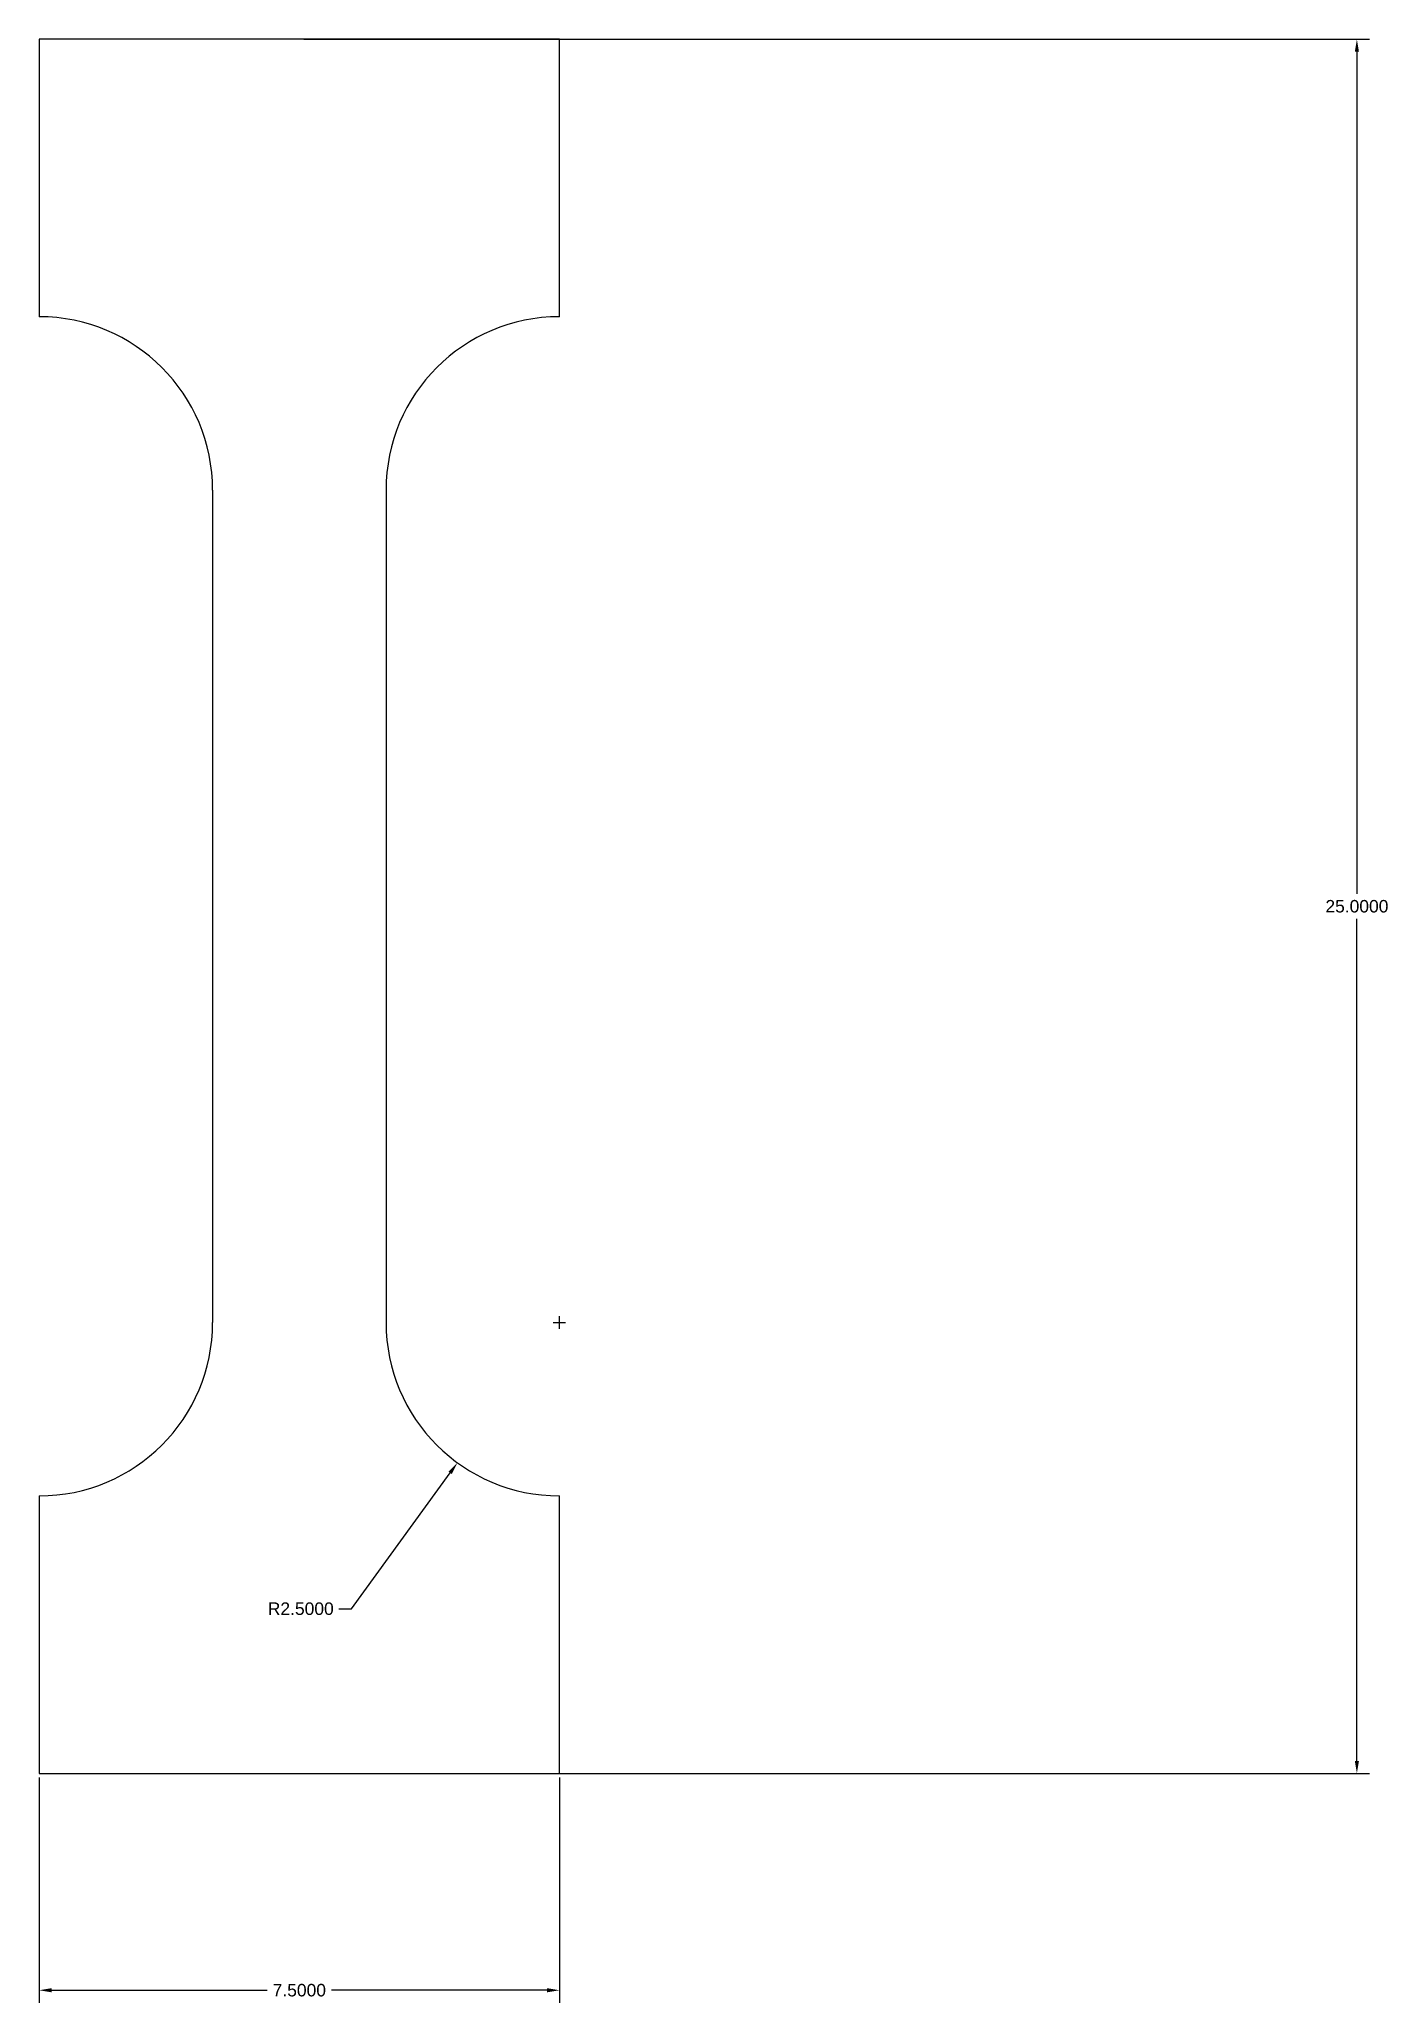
# Model space of a CAD drawing. Header units: inches. Extents: x 0 to 200, y 0 to 160.
# Drawn here: x 12.5 to 31.94, y 4.82 to 33.13 of the extents above; entities that cross this region are included whole.
import ezdxf

# ---------------------------------------------------------------- set-up
doc = ezdxf.new("R2010")
doc.units = ezdxf.units.IN
doc.header["$MEASUREMENT"] = 0
doc.styles.get("Standard").update_dxf_attribs({"font": 'arial.ttf'})
doc.dimstyles.get("Standard").update_dxf_attribs({"dimtxt": 0.18, "dimasz": 0.18, "dimexe": 0.18, "dimexo": 0.0625, "dimgap": 0.09, "dimtad": 0, "dimtih": 1, "dimtoh": 1, "dimdec": 4, "dimzin": 0, "dimdsep": 46, "dimtxsty": 'Standard', "dimcen": 0.09, "dimadec": 0, "dimazin": 0, "dimtfac": 1, "dimtdec": 4, "dimtofl": 0, "dimtmove": 0, "dimatfit": 3, "dimfxl": 1, "dimtolj": 1, "dimtzin": 0, "dimarcsym": 0})

msp = doc.modelspace()

# ---------------------------------------------------------------- blocks, each defined once
blk = doc.blocks.new('*D1')
at = {"color": 0, "lineweight": -2, "transparency": 16777216}
for p, q in [((16.313, 33.127), (31.68, 33.127)), ((31.5, 32.947), (31.5, 20.809)), ((31.5, 8.307), (31.5, 20.445)), ((16.313, 8.127), (31.68, 8.127))]:
    blk.add_line(p, q, dxfattribs=at)
at = {"color": 0, "lineweight": 50, "transparency": 16777216}
for points in [[(31.47, 32.947), (31.53, 32.947), (31.5, 33.127)], [(31.47, 8.307), (31.53, 8.307), (31.5, 8.127)]]:
    blk.add_solid(points, dxfattribs=at)
at = {"layer": 'Defpoints', "color": 0, "lineweight": 50, "transparency": 16777216}
for p in [(16.25, 33.127), (16.25, 8.127), (31.5, 8.127)]:
    blk.add_point(p, dxfattribs=at)
at = {"color": 0, "transparency": 16777216, "insert": (31.5, 20.627), "char_height": 0.18, "attachment_point": 5}
blk.add_mtext('\\A1;25.0000', dxfattribs=at)
blk = doc.blocks.new('*D2')
at = {"color": 0, "lineweight": -2, "transparency": 16777216}
for p, q in [((12.5, 8.065), (12.5, 4.82)), ((20, 8.065), (20, 4.82)), ((12.68, 5), (15.787, 5)), ((19.82, 5), (16.713, 5))]:
    blk.add_line(p, q, dxfattribs=at)
at = {"color": 0, "lineweight": 50, "transparency": 16777216}
for points in [[(12.68, 5.03), (12.68, 4.97), (12.5, 5)], [(19.82, 5.03), (19.82, 4.97), (20, 5)]]:
    blk.add_solid(points, dxfattribs=at)
at = {"layer": 'Defpoints', "color": 0, "lineweight": 50, "transparency": 16777216}
for p in [(12.5, 8.127), (20, 8.127), (20, 5)]:
    blk.add_point(p, dxfattribs=at)
at = {"color": 0, "transparency": 16777216, "insert": (16.25, 5), "char_height": 0.18, "attachment_point": 5}
blk.add_mtext('\\A1;7.5000', dxfattribs=at)
blk = doc.blocks.new('*D3')
at = {"color": 0, "lineweight": -2, "transparency": 16777216}
for p, q in [((19.91, 14.627), (20.09, 14.627)), ((20, 14.537), (20, 14.717)), ((17, 10.5), (18.424, 12.459)), ((16.82, 10.5), (17, 10.5))]:
    blk.add_line(p, q, dxfattribs=at)
at = {"color": 0, "lineweight": 50, "transparency": 16777216}
blk.add_solid([(18.4, 12.477), (18.449, 12.442), (18.53, 12.605)], dxfattribs=at)
at = {"layer": 'Defpoints', "color": 0, "lineweight": 50, "transparency": 16777216}
for p in [(20, 14.627), (18.53, 12.605)]:
    blk.add_point(p, dxfattribs=at)
at = {"color": 0, "transparency": 16777216, "insert": (16.271, 10.5), "char_height": 0.18, "attachment_point": 5}
blk.add_mtext('\\A1;R2.5000', dxfattribs=at)

# ---------------------------------------------------------------- dimensions: what is measured, and where the dimension line sits
dim = msp.add_linear_dim(base=(31.5, 8.12719), p1=(16.25, 33.12719), p2=(16.25, 8.12719), angle=90, dimstyle='Standard')
dim.commit()
dim.dimension.update_dxf_attribs({"geometry": '*D1', "text_midpoint": (31.5, 20.62719)})
dim = msp.add_radius_dim(center=(20, 14.62719), mpoint=(18.53008, 12.60498), dimstyle='Standard')
dim.commit()
dim.dimension.update_dxf_attribs({"geometry": '*D3', "text_midpoint": (16.27055, 10.5), "dimtype": 164})
dim = msp.add_linear_dim(base=(20, 5), p1=(12.5, 8.12719), p2=(20, 8.12719), dimstyle='Standard')
dim.commit()
dim.dimension.update_dxf_attribs({"geometry": '*D2', "text_midpoint": (16.25, 5)})

# ---------------------------------------------------------------- linework, layer by layer
for p, q in [((15, 26.62719), (15, 14.62719)), ((17.5, 26.62719), (17.5, 14.62719))]:
    msp.add_line(p, q)
for points in [[(20, 29.12719), (20, 33.12719), (12.5, 33.12719), (12.5, 29.12719)], [(12.5, 8.12719), (20, 8.12719), (20, 12.12719)], [(12.5, 12.12719), (12.5, 8.12719)]]:
    msp.add_lwpolyline(points)
for centre, start, end in [((12.5, 26.62719), 0, 90), ((20, 26.62719), 90, 180), ((12.5, 14.62719), 270, 0), ((20, 14.62719), 180, 270)]:
    msp.add_arc(centre, 2.5, start, end)

msp.set_redraw_order([(e.dxf.handle, doc.entitydb.next_handle()) for e in msp.query("TEXT MTEXT ATTDEF DIMENSION ARC_DIMENSION")])  # texts and dimensions are drawn at this point

doc.saveas('drawing.dxf')
